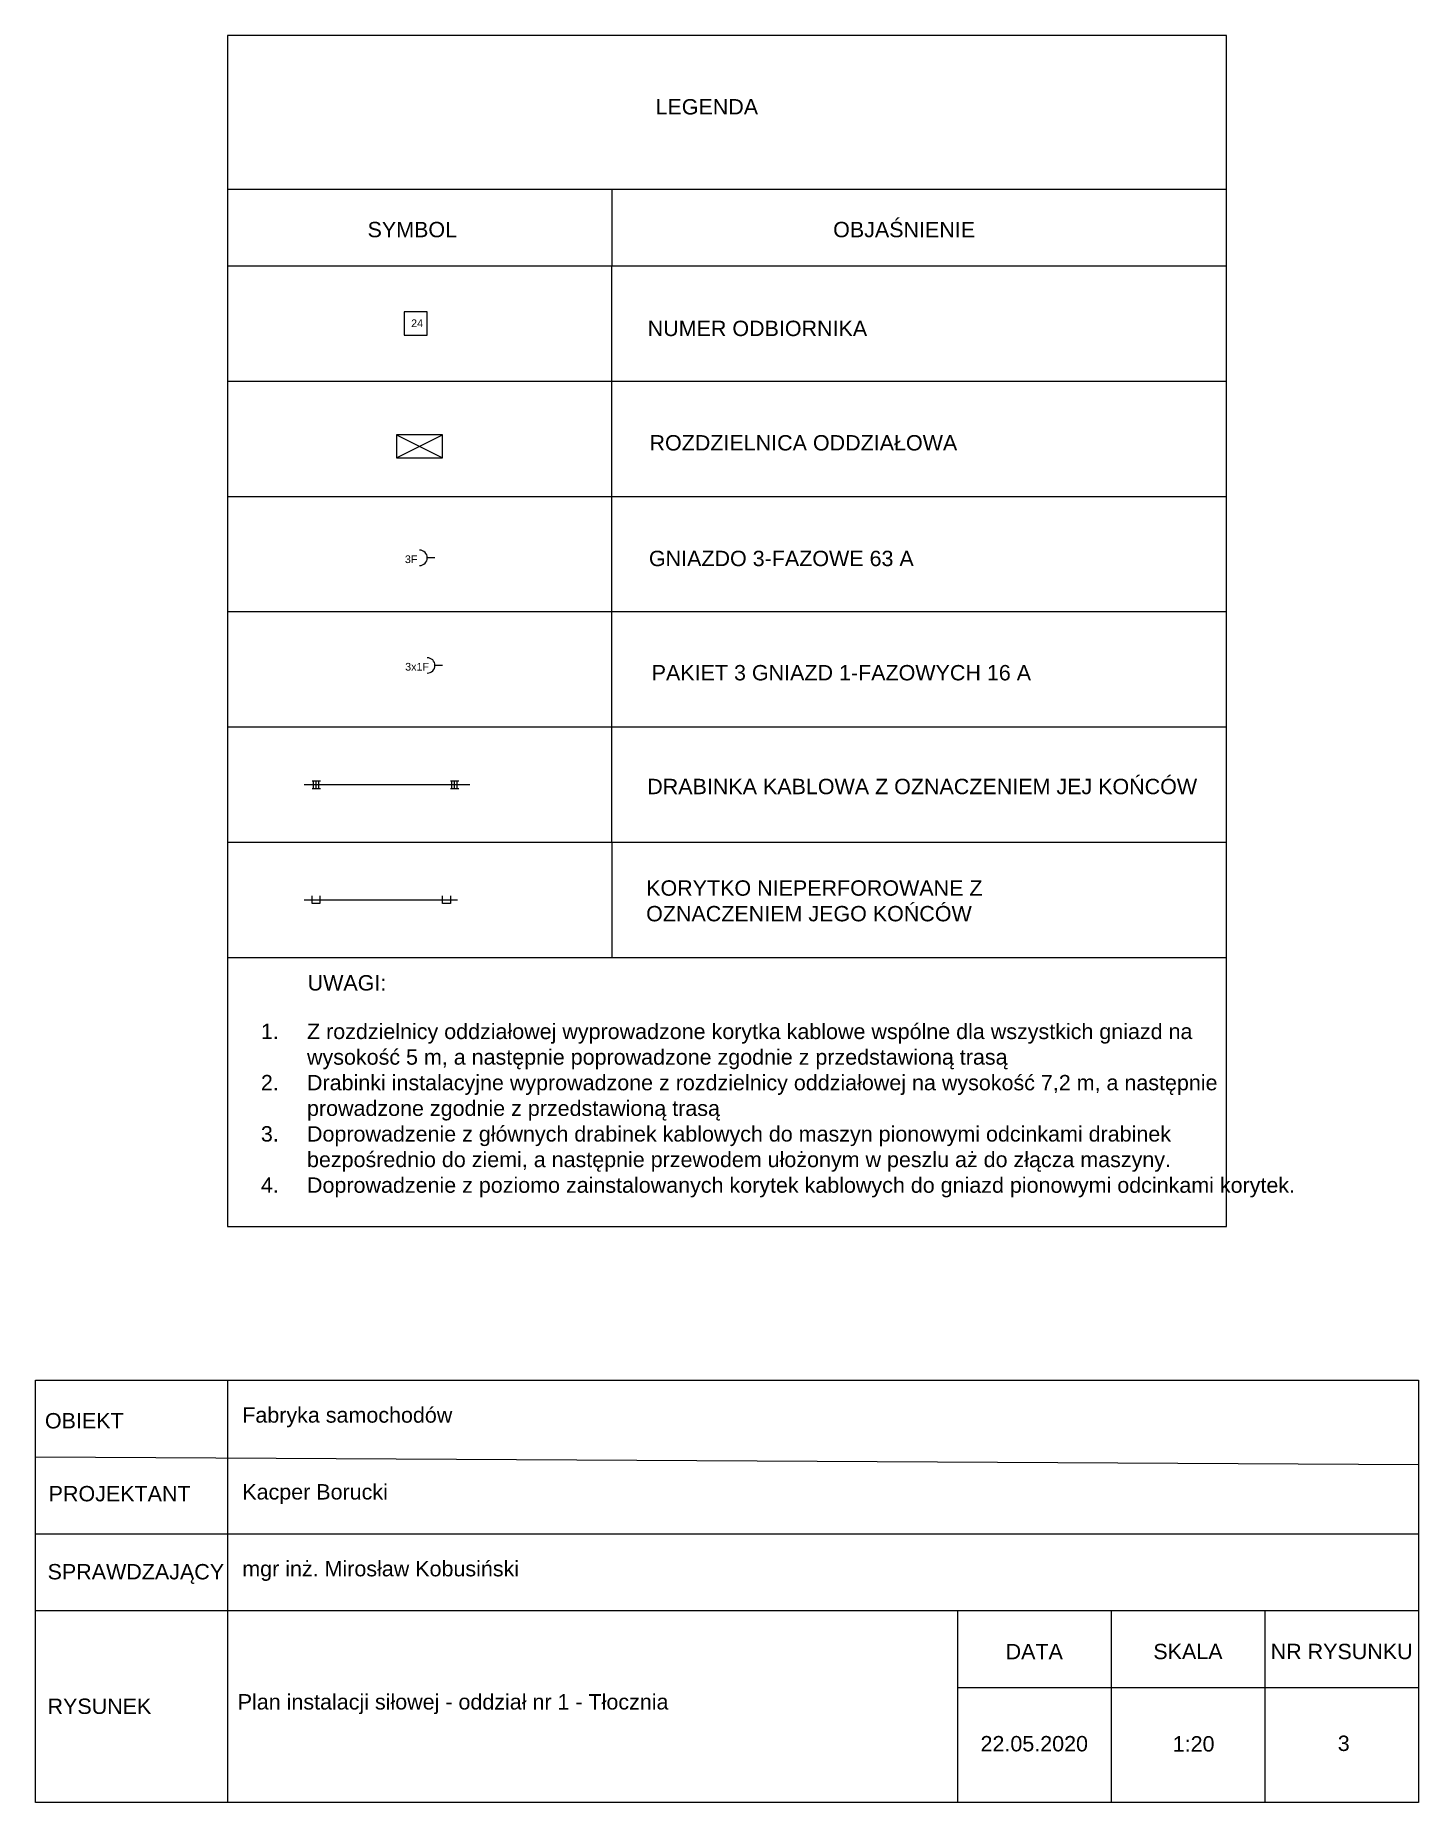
# Model space of a CAD drawing. Header units: millimetres. Extents: x -40 to 4550, y -750 to 1900.
# Drawn here: x 2750 to 4550, y -750 to 1550 of the extents above; entities that cross this region are included whole.
import ezdxf

# ---------------------------------------------------------------- set-up
doc = ezdxf.new("R2010")
doc.units = ezdxf.units.MM
doc.layers.get('0').update_dxf_attribs({"lineweight": 9})
for name, color, linetype, lineweight in [('instalacja-siłowa', 150, 'Continuous', 5), ('instalacja-siłowa-gniazda', 1, 'Continuous', 5), ('oznaczenia przewodow', 250, 'Continuous', 5), ('oznaczenia urządzeń', 250, 'Continuous', 5)]:
    doc.layers.add(name, color=color, linetype=linetype, lineweight=lineweight)
doc.styles.get("Standard").update_dxf_attribs({"font": 'arial.ttf'})

msp = doc.modelspace()

# ---------------------------------------------------------------- texts
for s, width, heights, insert, char_height, attachment_point in [('\\pxqc;LEGENDA', 250, [0], (3623.7, 1456.9), 20, 5), ('\\pxqc;OBJAŚNIENIE', 250, [0], (3880.5, 1297.1), 20, 5), ('\\pxqc;SYMBOL', 250, [0], (3240.5, 1297.1), 20, 5), ('NUMER ODBIORNIKA', 413.599, [0], (3689.6, 1168.5), 20, 5), ('ROZDZIELNICA ODDZIAŁOWA', 413.599, [0], (3749.4, 1019.6), 20, 5), ('\\pxql;GNIAZDO 3-FAZOWE 63 A', 413.599, [0], (3755.2, 869.1), 20, 5), ('3F', 90, [0], (3230.9, 873.2), 10, 1), ('3x1F', 90, [0], (3231.2, 733.3), 10, 1), ('\\pxql;PAKIET 3 GNIAZD 1-FAZOWYCH 16 A', 717.996, [0], (3911, 720.4), 20, 5), ('\\pxql;DRABINKA KABLOWA Z OZNACZENIEM JEJ KOŃCÓW', 746.816, [0], (3919.6, 572.3), 20, 5), ('\\pxql;KORYTKO NIEPERFOROWANE Z \\POZNACZENIEM JEGO KOŃCÓW', 746.816, [0], (3918.2, 423.5), 20, 5), ('\\pxql;UWAGI:', 746.816, [0], (3477.7, 316.8), 20, 5), ('\\pxi-3,l4,ql,t4;1.^IZ rozdzielnicy oddziałowej wyprowadzone korytka kablowe wspólne dla wszystkich gniazd na wysokość 5 m, a następnie poprowadzone zgodnie z przedstawioną trasą\\P2.^IDrabinki instalacyjne wyprowadzone z rozdzielnicy oddziałowej na wysokość 7,2 m, a następnie prowadzone zgodnie z przedstawioną trasą\\P3.^IDoprowadzenie z głównych drabinek kablowych do maszyn pionowymi odcinkami drabinek bezpośrednio do ziemi, a następnie przewodem ułożonym w peszlu aż do złącza maszyny.\\P4.^IDoprowadzenie z poziomo zainstalowanych korytek kablowych do gniazd pionowymi odcinkami korytek.', 1342.229, [277.7], (3694.6, 150.7), 20, 5), ('\\pxqc;OBIEKT', 250, [0], (2813.7, -253.1), 20, 5), ('\\pxql;Fabryka samochodów', 469.28, [0], (3253.9, -248.5), 20, 5), ('\\pxql;PROJEKTANT', 250, [0], (2892.3, -348), 20, 5), ('\\pxql;Kacper Borucki', 469.28, [0], (3253.9, -348.5), 20, 5), ('\\pxql;mgr inż. Mirosław Kobusiński', 469.28, [0], (3253.9, -448.5), 20, 5), ('\\pxql;SPRAWDZAJĄCY', 250, [0], (2890.9, -452.4), 20, 5), ('\\pxqc;DATA', 250, [0], (4049.8, -553.4), 20, 5), ('\\pxqc;SKALA', 250, [0], (4249.8, -553.4), 20, 5), ('\\pxqc;NR RYSUNKU', 250, [0], (4449.8, -553.4), 20, 5), ('\\pxql;RYSUNEK', 250, [0], (2890.9, -624.7), 20, 5), ('\\pxql;Plan instalacji siłowej - oddział nr 1 - Tłocznia', 724.322, [0], (3375.5, -621.8), 20, 5), ('\\pxqc;22.05.2020', 250, [0], (4049.8, -673.4), 20, 5), ('\\pxqc;1:20', 250, [0], (4257.2, -673.6), 20, 5), ('\\pxqc;3', 250, [0], (4452.5, -672.9), 20, 5)]:
    msp.add_mtext_dynamic_manual_height_columns(s, width=width, gutter_width=12.5, heights=heights, dxfattribs=dict(insert=insert, char_height=char_height, attachment_point=attachment_point))
at = {"layer": 'oznaczenia urządzeń', "insert": (3239, 1180.3), "char_height": 10, "attachment_point": 1}
msp.add_mtext_dynamic_manual_height_columns('24', width=10, gutter_width=12.5, heights=[0], dxfattribs=at)

# ---------------------------------------------------------------- linework, layer by layer
for p, q in [((3000, 1350), (4300, 1350)), ((3500, 1350), (3500, 1250)), ((3000, 1250), (4300, 1250)), ((3500, 500), (3500, 1250)), ((3000, 1100), (4300, 1100)), ((3220, 1030), (3280, 1000)), ((3220, 1000), (3280, 1030)), ((3000, 950), (4300, 950)), ((3270, 870), (3260, 870)), ((3000, 800), (4300, 800)), ((3280, 730), (3270, 730)), ((3000, 650), (4300, 650)), ((3000, 500), (4300, 500)), ((3500, 500), (3500, 350)), ((3000, 350), (3000, 0)), ((4300, 0), (4300, 350)), ((3000, 0), (4300, 0)), ((2750, -750), (2750, -200)), ((2750, -200), (4550, -200)), ((3000, -200), (3000, -750)), ((4550, -200), (4550, -750)), ((2750, -300), (4550, -310)), ((2750, -400), (4550, -400)), ((2750, -500), (4550, -500)), ((3950, -500), (3950, -750)), ((4150, -500), (4150, -750)), ((4350, -500), (4350, -750)), ((3950, -600), (4550, -600)), ((4550, -750), (2750, -750))]:
    msp.add_line(p, q)
msp.add_lwpolyline([(4300, 500), (4300, 1550), (3000, 1550), (3000, 500)])
msp.add_lwpolyline([(3280, 1030), (3220, 1030), (3220, 1000), (3280, 1000)], close=True)
for centre in [(3250, 870), (3260, 730)]:
    msp.add_arc(centre, 10, 270, 90)
at = {"layer": 'instalacja-siłowa'}
for p, q in [((3099.7, 575), (3315.2, 575)), ((3110, 580), (3121, 580)), ((3112, 570), (3112, 580)), ((3115.3, 570), (3115.3, 580)), ((3118.7, 570), (3118.7, 580)), ((3290, 580), (3301, 580)), ((3292, 570), (3292, 580)), ((3295.3, 570), (3295.3, 580)), ((3298.7, 570), (3298.7, 580)), ((3110, 570), (3121, 570)), ((3290, 570), (3301, 570))]:
    msp.add_line(p, q, dxfattribs=at)
at = {"layer": 'instalacja-siłowa-gniazda'}
for p, q in [((3099.9, 425), (3299.4, 425)), ((3110, 420), (3110, 430)), ((3120, 420), (3110, 420)), ((3120, 430), (3120, 420)), ((3280, 420), (3280, 430)), ((3290, 420), (3280, 420)), ((3290, 430), (3290, 420))]:
    msp.add_line(p, q, dxfattribs=at)
at = {"layer": 'oznaczenia przewodow'}
for p, q in [((3000, 500), (3000, 350)), ((4300, 350), (4300, 500)), ((3000, 350), (4300, 350))]:
    msp.add_line(p, q, dxfattribs=at)
at = {"layer": 'oznaczenia urządzeń'}
msp.add_lwpolyline([(3260, 1190), (3230, 1190), (3230, 1160), (3260, 1160)], close=True, dxfattribs=at)

msp.set_redraw_order([(e.dxf.handle, doc.entitydb.next_handle()) for e in msp.query("TEXT MTEXT ATTDEF DIMENSION ARC_DIMENSION")])  # texts and dimensions are drawn at this point

doc.saveas('drawing.dxf')
